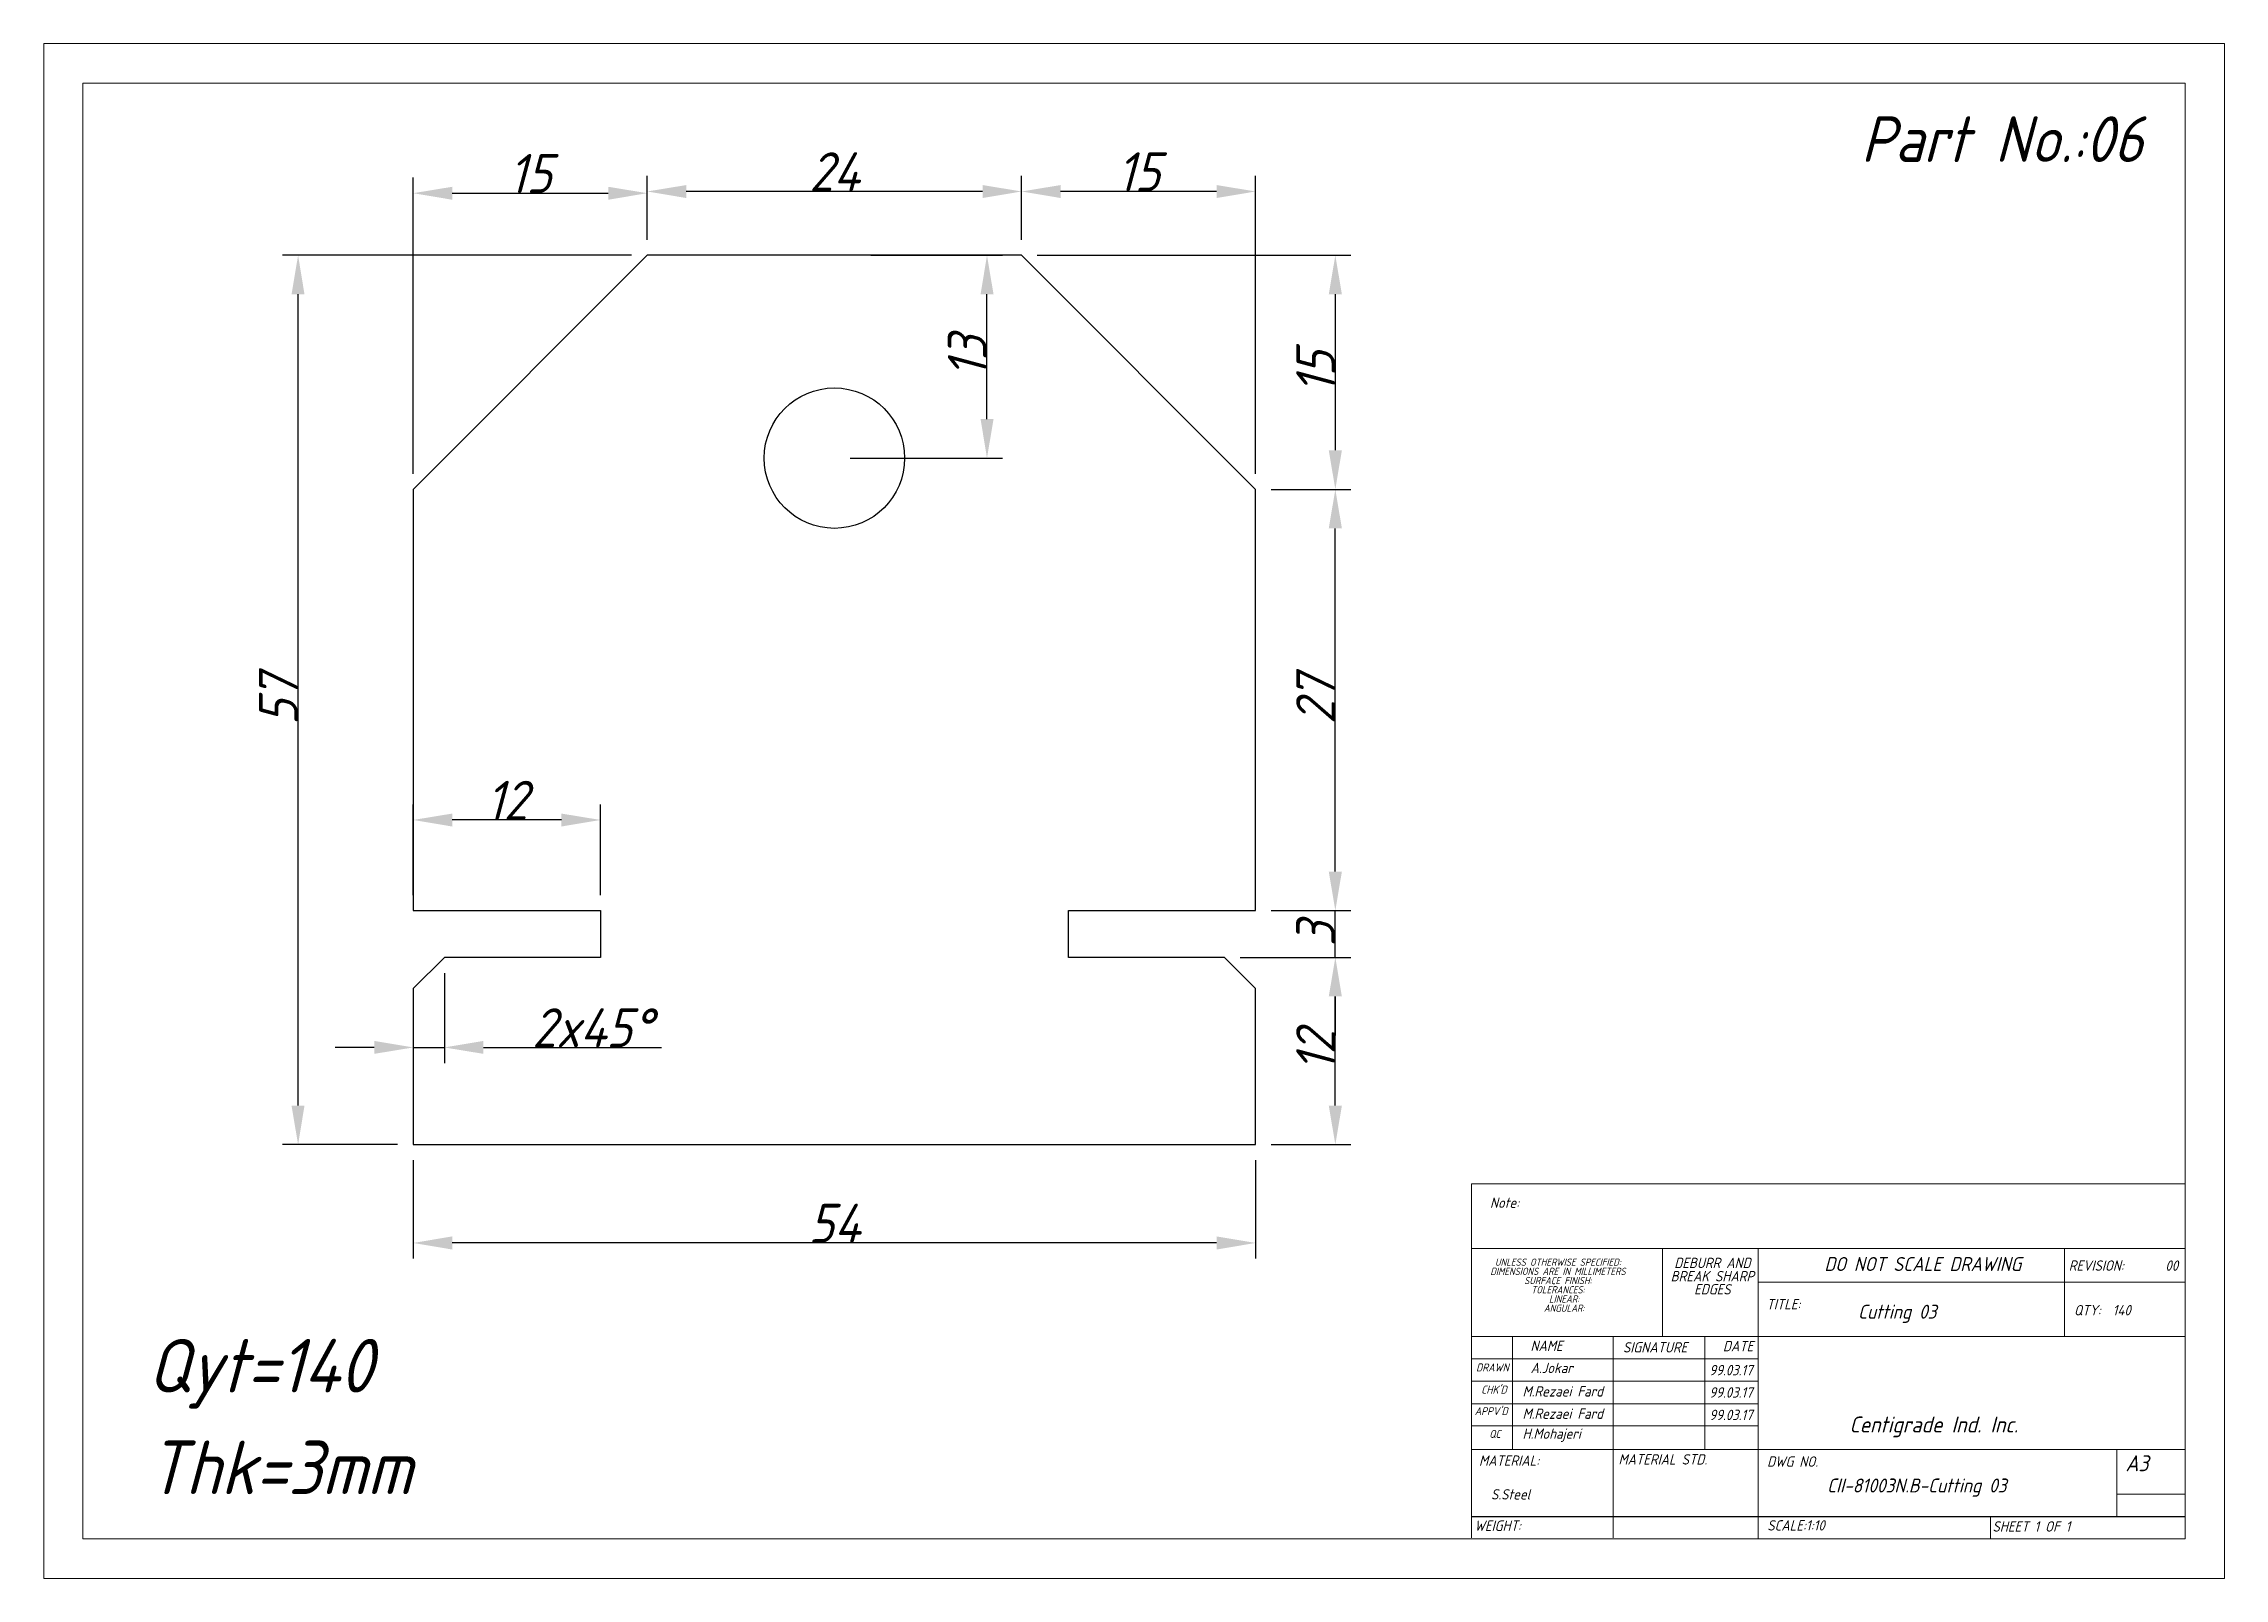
# Model space of a CAD drawing. Header units: millimetres. Extents: x 1283 to 2446, y 530 to 834.
# Drawn here: x 2305.9 to 2445.7, y 731.6 to 830 of the extents above; entities that cross this region are included whole.
import ezdxf

# ---------------------------------------------------------------- set-up
doc = ezdxf.new("R2010")
doc.units = ezdxf.units.MM
doc.header["$LTSCALE"] = 0.25
doc.linetypes.add('SLD-Solid', pattern=[0])
doc.styles.add('GENISO', font='geniso.shx', dxfattribs={"oblique": 15})
doc.dimstyles.new('Scale 1   2', dxfattribs={"dimtxt": 2.5, "dimasz": 2.5, "dimexe": 1, "dimexo": 1, "dimgap": 0.01, "dimtad": 1, "dimdec": 0, "dimzin": 0, "dimtxsty": 'GENISO', "dimcen": 2.5, "dimclrd": 1, "dimclre": 1, "dimclrt": 256, "dimadec": 0, "dimazin": 0, "dimtfac": 1, "dimtdec": 0, "dimtmove": 0, "dimatfit": 3, "dimfxl": 1, "dimtzin": 0, "dimlwd": -1, "dimlwe": -1, "dimarcsym": 0})

msp = doc.modelspace()

# ---------------------------------------------------------------- texts
at = {"style": 'GENISO', "oblique": 15}
for s, height, p in [('Part No.:06', 2.9259, (2422.4, 822.37)), ('Qyt=140', 3.431, (2312.56, 743.51)), ('Thk=3mm', 3.431, (2312.56, 736.99))]:
    msp.add_text(s, height=height, dxfattribs=at).set_placement(p)
at = {"attachment_point": 5, "style": 'GENISO'}
for s, insert, char_height in [('Note:', (2399.56, 755.67), 0.664), ('DEBURR AND', (2412.88, 751.81), 0.664), ('DO NOT SCALE DRAWING', (2426.37, 751.74), 0.894), ('DIMENSIONS ARE IN MILLIMETERS', (2402.98, 751.27), 0.4649), ('UNLESS OTHERWISE SPECIFIED:', (2402.98, 751.86), 0.4649), ('SURFACE FINISH:', (2402.98, 750.68), 0.4649), ('BREAK SHARP', (2412.88, 750.96), 0.6642), ('REVISION:       00', (2439.23, 751.64), 0.6642), ('TOLERANCES:', (2402.98, 750.09), 0.4649), ('LINEAR:', (2403.38, 749.5), 0.465), ('EDGES', (2412.88, 750.12), 0.664), ('TITLE:', (2417.44, 749.17), 0.664), ('ANGULAR:', (2403.38, 748.91), 0.465), ('QTY:  140', (2437.88, 748.78), 0.664), ('NAME', (2402.25, 746.5), 0.664), ('SIGNATURE', (2409.21, 746.4), 0.664), ('DATE', (2414.53, 746.48), 0.664), ('DRAWN', (2398.78, 745.11), 0.511), ('A.Jokar', (2402.58, 745.08), 0.664), ('99.03.17', (2414.07, 744.94), 0.664), ("CHK'D", (2398.88, 743.69), 0.511), ('M.Rezaei Fard', (2403.29, 743.58), 0.6642), ('99.03.17', (2414.07, 743.51), 0.664), ("APPV'D", (2398.7, 742.31), 0.511), ('M.Rezaei Fard', (2403.29, 742.15), 0.6642), ('99.03.17', (2414.07, 742.07), 0.664), ('QC', (2398.94, 740.85), 0.511), ('H.Mohajeri', (2402.58, 740.77), 0.664), ('Centigrade Ind. Inc.', (2427.07, 741.3), 1.0218), ('MATERIAL STD.', (2409.7, 739.22), 0.6642), ('MATERIAL:', (2399.85, 739.14), 0.664), ('DWG NO.', (2418.02, 739.08), 0.664), ('A3', (2440.1, 738.97), 1.022), ('S.Steel', (2399.95, 736.98), 0.664), ('CII-81003N.B-Cutting 03', (2425.98, 737.41), 0.894), ('WEIGHT:', (2399.12, 734.97), 0.664), ('SCALE:1:10', (2418.24, 734.99), 0.664), ('SHEET 1 OF 1', (2433.33, 734.92), 0.6642)]:
    msp.add_mtext(s, dxfattribs=dict(at, insert=insert, char_height=char_height))
at = {"insert": (2424.73, 748.55), "char_height": 0.894, "width": 7.0504, "attachment_point": 5, "style": 'GENISO'}
msp.add_mtext('Cutting 03', dxfattribs=at)

# ---------------------------------------------------------------- blocks, each defined once
blk = doc.blocks.new('*D36')
at = {"color": 1, "transparency": 16777216}
for p, q in [((2343.6, 816.39), (2321.22, 816.39)), ((2322.22, 761.89), (2322.22, 813.89)), ((2328.6, 759.39), (2321.22, 759.39))]:
    blk.add_line(p, q, dxfattribs=at)
for points in [[(2321.8, 813.89), (2322.63, 813.89), (2322.22, 816.39)], [(2321.8, 761.89), (2322.63, 761.89), (2322.22, 759.39)]]:
    blk.add_solid(points, dxfattribs=at)
at = {"layer": 'Defpoints', "color": 0, "transparency": 16777216}
for p in [(2322.22, 816.39), (2344.6, 816.39), (2329.6, 759.39)]:
    blk.add_point(p, dxfattribs=at)
at = {"transparency": 16777216, "insert": (2320.96, 787.89), "char_height": 2.5, "attachment_point": 5, "rotation": 90, "style": 'GENISO'}
blk.add_mtext('57', dxfattribs=at)
blk = doc.blocks.new('*D37')
at = {"color": 1, "transparency": 16777216}
for p, q in [((2329.6, 758.39), (2329.6, 752.09)), ((2383.6, 758.39), (2383.6, 752.09)), ((2381.1, 753.09), (2332.1, 753.09))]:
    blk.add_line(p, q, dxfattribs=at)
for points in [[(2332.1, 753.51), (2332.1, 752.67), (2329.6, 753.09)], [(2381.1, 753.51), (2381.1, 752.67), (2383.6, 753.09)]]:
    blk.add_solid(points, dxfattribs=at)
at = {"layer": 'Defpoints', "color": 0, "transparency": 16777216}
for p in [(2329.6, 759.39), (2383.6, 759.39), (2329.6, 753.09)]:
    blk.add_point(p, dxfattribs=at)
at = {"transparency": 16777216, "insert": (2356.6, 754.35), "char_height": 2.5, "attachment_point": 5, "style": 'GENISO'}
blk.add_mtext('54', dxfattribs=at)
blk = doc.blocks.new('*D38')
at = {"color": 1, "transparency": 16777216}
for p, q in [((2382.6, 771.39), (2389.71, 771.39)), ((2388.71, 761.89), (2388.71, 768.89)), ((2384.6, 759.39), (2389.71, 759.39))]:
    blk.add_line(p, q, dxfattribs=at)
for points in [[(2388.29, 768.89), (2389.13, 768.89), (2388.71, 771.39)], [(2388.29, 761.89), (2389.13, 761.89), (2388.71, 759.39)]]:
    blk.add_solid(points, dxfattribs=at)
at = {"layer": 'Defpoints', "color": 0, "transparency": 16777216}
for p in [(2381.6, 771.39), (2388.71, 771.39), (2383.6, 759.39)]:
    blk.add_point(p, dxfattribs=at)
at = {"transparency": 16777216, "insert": (2387.45, 765.39), "char_height": 2.5, "attachment_point": 5, "rotation": 90, "style": 'GENISO'}
blk.add_mtext('12', dxfattribs=at)
blk = doc.blocks.new('*D39')
at = {"color": 1, "transparency": 16777216}
for p, q in [((2388.71, 776.89), (2388.71, 779.39)), ((2384.6, 774.39), (2389.71, 774.39)), ((2388.71, 771.39), (2388.71, 774.39)), ((2382.6, 771.39), (2389.71, 771.39)), ((2388.71, 768.89), (2388.71, 766.39))]:
    blk.add_line(p, q, dxfattribs=at)
for points in [[(2388.29, 776.89), (2389.13, 776.89), (2388.71, 774.39)], [(2388.29, 768.89), (2389.13, 768.89), (2388.71, 771.39)]]:
    blk.add_solid(points, dxfattribs=at)
at = {"layer": 'Defpoints', "color": 0, "transparency": 16777216}
for p in [(2383.6, 774.39), (2388.71, 774.39), (2381.6, 771.39)]:
    blk.add_point(p, dxfattribs=at)
at = {"transparency": 16777216, "insert": (2387.45, 772.89), "char_height": 2.5, "attachment_point": 5, "rotation": 90, "style": 'GENISO'}
blk.add_mtext('3', dxfattribs=at)
blk = doc.blocks.new('*D40')
at = {"color": 1, "transparency": 16777216}
for p, q in [((2384.6, 801.39), (2389.71, 801.39)), ((2388.71, 776.89), (2388.71, 798.89)), ((2384.6, 774.39), (2389.71, 774.39))]:
    blk.add_line(p, q, dxfattribs=at)
for points in [[(2388.29, 798.89), (2389.13, 798.89), (2388.71, 801.39)], [(2388.29, 776.89), (2389.13, 776.89), (2388.71, 774.39)]]:
    blk.add_solid(points, dxfattribs=at)
at = {"layer": 'Defpoints', "color": 0, "transparency": 16777216}
for p in [(2383.6, 801.39), (2388.71, 801.39), (2383.6, 774.39)]:
    blk.add_point(p, dxfattribs=at)
at = {"transparency": 16777216, "insert": (2387.45, 787.89), "char_height": 2.5, "attachment_point": 5, "rotation": 90, "style": 'GENISO'}
blk.add_mtext('27', dxfattribs=at)
blk = doc.blocks.new('*D41')
at = {"color": 1, "transparency": 16777216}
for p, q in [((2369.6, 816.39), (2389.71, 816.39)), ((2388.71, 813.89), (2388.71, 803.89)), ((2384.6, 801.39), (2389.71, 801.39))]:
    blk.add_line(p, q, dxfattribs=at)
for points in [[(2388.29, 813.89), (2389.13, 813.89), (2388.71, 816.39)], [(2388.29, 803.89), (2389.13, 803.89), (2388.71, 801.39)]]:
    blk.add_solid(points, dxfattribs=at)
at = {"layer": 'Defpoints', "color": 0, "transparency": 16777216}
for p in [(2368.6, 816.39), (2383.6, 801.39), (2388.71, 801.39)]:
    blk.add_point(p, dxfattribs=at)
at = {"transparency": 16777216, "insert": (2387.45, 808.89), "char_height": 2.5, "attachment_point": 5, "rotation": 90, "style": 'GENISO'}
blk.add_mtext('15', dxfattribs=at)
blk = doc.blocks.new('*D42')
at = {"color": 1, "transparency": 16777216}
for p, q in [((2368.6, 817.39), (2368.6, 821.48)), ((2383.6, 802.39), (2383.6, 821.48)), ((2381.1, 820.48), (2371.1, 820.48))]:
    blk.add_line(p, q, dxfattribs=at)
for points in [[(2371.1, 820.89), (2371.1, 820.06), (2368.6, 820.48)], [(2381.1, 820.89), (2381.1, 820.06), (2383.6, 820.48)]]:
    blk.add_solid(points, dxfattribs=at)
at = {"layer": 'Defpoints', "color": 0, "transparency": 16777216}
for p in [(2368.6, 820.48), (2368.6, 816.39), (2383.6, 801.39)]:
    blk.add_point(p, dxfattribs=at)
at = {"transparency": 16777216, "insert": (2376.1, 821.74), "char_height": 2.5, "attachment_point": 5, "style": 'GENISO'}
blk.add_mtext('15', dxfattribs=at)
blk = doc.blocks.new('*D43')
at = {"color": 1, "transparency": 16777216}
for p, q in [((2344.6, 817.39), (2344.6, 821.48)), ((2368.6, 817.39), (2368.6, 821.48)), ((2366.1, 820.48), (2347.1, 820.48))]:
    blk.add_line(p, q, dxfattribs=at)
for points in [[(2347.1, 820.89), (2347.1, 820.06), (2344.6, 820.48)], [(2366.1, 820.89), (2366.1, 820.06), (2368.6, 820.48)]]:
    blk.add_solid(points, dxfattribs=at)
at = {"layer": 'Defpoints', "color": 0, "transparency": 16777216}
for p in [(2344.6, 820.48), (2344.6, 816.39), (2368.6, 816.39)]:
    blk.add_point(p, dxfattribs=at)
at = {"transparency": 16777216, "insert": (2356.6, 821.74), "char_height": 2.5, "attachment_point": 5, "style": 'GENISO'}
blk.add_mtext('24', dxfattribs=at)
blk = doc.blocks.new('*D44')
at = {"color": 1, "transparency": 16777216}
for p, q in [((2329.6, 802.39), (2329.6, 821.37)), ((2344.6, 817.39), (2344.6, 821.37)), ((2332.1, 820.37), (2342.1, 820.37))]:
    blk.add_line(p, q, dxfattribs=at)
for points in [[(2332.1, 820.78), (2332.1, 819.95), (2329.6, 820.37)], [(2342.1, 820.78), (2342.1, 819.95), (2344.6, 820.37)]]:
    blk.add_solid(points, dxfattribs=at)
at = {"layer": 'Defpoints', "color": 0, "transparency": 16777216}
for p in [(2344.6, 820.37), (2344.6, 816.39), (2329.6, 801.39)]:
    blk.add_point(p, dxfattribs=at)
at = {"transparency": 16777216, "insert": (2337.1, 821.63), "char_height": 2.5, "attachment_point": 5, "style": 'GENISO'}
blk.add_mtext('15', dxfattribs=at)
blk = doc.blocks.new('*D45')
at = {"color": 1, "transparency": 16777216}
for p, q in [((2358.93, 816.39), (2367.38, 816.39)), ((2366.38, 805.89), (2366.38, 813.89)), ((2357.6, 803.39), (2367.38, 803.39))]:
    blk.add_line(p, q, dxfattribs=at)
for points in [[(2365.97, 813.89), (2366.8, 813.89), (2366.38, 816.39)], [(2365.97, 805.89), (2366.8, 805.89), (2366.38, 803.39)]]:
    blk.add_solid(points, dxfattribs=at)
at = {"layer": 'Defpoints', "color": 0, "transparency": 16777216}
for p in [(2357.93, 816.39), (2366.38, 816.39), (2356.6, 803.39)]:
    blk.add_point(p, dxfattribs=at)
at = {"transparency": 16777216, "insert": (2365.12, 809.89), "char_height": 2.5, "attachment_point": 5, "rotation": 90, "style": 'GENISO'}
blk.add_mtext('13', dxfattribs=at)
blk = doc.blocks.new('*D46')
at = {"color": 1, "transparency": 16777216}
for p, q in [((2329.6, 775.39), (2329.6, 781.2)), ((2339.1, 780.2), (2332.1, 780.2)), ((2341.6, 775.39), (2341.6, 781.2))]:
    blk.add_line(p, q, dxfattribs=at)
for points in [[(2332.1, 780.61), (2332.1, 779.78), (2329.6, 780.2)], [(2339.1, 780.61), (2339.1, 779.78), (2341.6, 780.2)]]:
    blk.add_solid(points, dxfattribs=at)
at = {"layer": 'Defpoints', "color": 0, "transparency": 16777216}
for p in [(2329.6, 780.2), (2329.6, 774.39), (2341.6, 774.39)]:
    blk.add_point(p, dxfattribs=at)
at = {"transparency": 16777216, "insert": (2335.6, 781.46), "char_height": 2.5, "attachment_point": 5, "style": 'GENISO'}
blk.add_mtext('12', dxfattribs=at)
blk = doc.blocks.new('*D47')
at = {"color": 1, "transparency": 16777216}
for p, q in [((2331.6, 770.39), (2331.6, 764.62)), ((2329.6, 768.39), (2329.6, 764.62)), ((2327.1, 765.62), (2324.6, 765.62)), ((2329.6, 765.62), (2331.6, 765.62)), ((2334.1, 765.62), (2345.52, 765.62))]:
    blk.add_line(p, q, dxfattribs=at)
for points in [[(2327.1, 766.04), (2327.1, 765.21), (2329.6, 765.62)], [(2334.1, 766.04), (2334.1, 765.21), (2331.6, 765.62)]]:
    blk.add_solid(points, dxfattribs=at)
at = {"layer": 'Defpoints', "color": 0, "transparency": 16777216}
for p in [(2331.6, 771.39), (2329.6, 769.39), (2329.6, 765.62)]:
    blk.add_point(p, dxfattribs=at)
at = {"transparency": 16777216, "insert": (2341.06, 766.88), "char_height": 2.5, "attachment_point": 5, "style": 'GENISO'}
blk.add_mtext('2x45%%D', dxfattribs=at)

# ---------------------------------------------------------------- dimensions: what is measured, and where the dimension line sits
for base, p1, p2, picture, middle in [((2344.6, 820.37), (2329.6, 801.39), (2344.6, 816.39), '*D44', (2337.1, 821.63)), ((2344.6, 820.48), (2368.6, 816.39), (2344.6, 816.39), '*D43', (2356.6, 821.74)), ((2368.6, 820.48), (2383.6, 801.39), (2368.6, 816.39), '*D42', (2376.1, 821.74)), ((2329.6, 780.2), (2341.6, 774.39), (2329.6, 774.39), '*D46', (2335.6, 781.46)), ((2329.6, 753.09), (2383.6, 759.39), (2329.6, 759.39), '*D37', (2356.6, 754.35))]:
    dim = msp.add_linear_dim(base=base, p1=p1, p2=p2, dimstyle='Scale 1   2')
    dim.commit()
    dim.dimension.update_dxf_attribs({"geometry": picture, "text_midpoint": middle})
for base, p1, p2, picture, middle in [((2322.22, 816.39), (2329.6, 759.39), (2344.6, 816.39), '*D36', (2320.96, 787.89)), ((2366.38, 816.39), (2356.6, 803.39), (2357.93, 816.39), '*D45', (2365.12, 809.89)), ((2388.71, 801.39), (2368.6, 816.39), (2383.6, 801.39), '*D41', (2387.45, 808.89)), ((2388.71, 801.39), (2383.6, 774.39), (2383.6, 801.39), '*D40', (2387.45, 787.89)), ((2388.71, 774.39), (2381.6, 771.39), (2383.6, 774.39), '*D39', (2387.45, 772.89)), ((2388.71, 771.39), (2383.6, 759.39), (2381.6, 771.39), '*D38', (2387.45, 765.39))]:
    dim = msp.add_linear_dim(base=base, p1=p1, p2=p2, angle=90, dimstyle='Scale 1   2')
    dim.commit()
    dim.dimension.update_dxf_attribs({"geometry": picture, "text_midpoint": middle})
dim = msp.add_linear_dim(base=(2329.6, 765.62), p1=(2331.6, 771.39), p2=(2329.6, 769.39), text='<>x45%%D', dimstyle='Scale 1   2')
dim.commit()
dim.dimension.update_dxf_attribs({"geometry": '*D47', "text_midpoint": (2341.06, 765.62), "dimtype": 160})

# ---------------------------------------------------------------- linework, layer by layer
at = {"color": 7, "linetype": 'SLD-Solid', "lineweight": 0}
for p, q in [((2397.43, 756.89), (2443.18, 756.89)), ((2397.43, 756.89), (2397.43, 752.73)), ((2397.43, 752.73), (2443.18, 752.73)), ((2397.43, 752.73), (2397.43, 734.2)), ((2409.69, 752.73), (2409.69, 747.09)), ((2415.82, 752.73), (2415.82, 734.12)), ((2435.46, 747.09), (2435.46, 752.73)), ((2443.18, 750.58), (2415.82, 750.58)), ((2443.18, 747.09), (2397.43, 747.09)), ((2400.06, 747.09), (2400.06, 739.85)), ((2406.52, 747.09), (2406.52, 734.2)), ((2412.39, 747.09), (2412.39, 739.85)), ((2415.82, 734.2), (2415.82, 747.09)), ((2415.82, 745.66), (2397.43, 745.66)), ((2415.82, 744.23), (2397.43, 744.23)), ((2415.82, 742.79), (2397.43, 742.79)), ((2415.82, 741.36), (2397.43, 741.36)), ((2400.93, 739.85), (2397.43, 739.85)), ((2400.93, 739.85), (2443.18, 739.85)), ((2438.8, 735.55), (2438.8, 739.85)), ((2443.18, 736.98), (2438.8, 736.98)), ((2430.71, 734.12), (2430.71, 735.55))]:
    msp.add_line(p, q, dxfattribs=at)
msp.add_line((2397.43, 735.55), (2443.18, 735.55))
for points in [[(2305.91, 829.96), (2445.7, 829.96), (2445.7, 731.59), (2305.91, 731.59)], [(2308.43, 827.43), (2443.18, 827.43), (2443.18, 734.12), (2308.43, 734.12)]]:
    msp.add_lwpolyline(points, close=True, dxfattribs=at)
for points in [[(2383.6, 774.39), (2383.6, 801.39), (2368.6, 816.39), (2344.6, 816.39), (2329.6, 801.39), (2329.6, 774.39)], [(2329.6, 774.39), (2341.6, 774.39), (2341.6, 771.39), (2331.6, 771.39), (2329.6, 769.39), (2329.6, 759.39), (2383.6, 759.39), (2383.6, 769.39), (2381.6, 771.39), (2371.6, 771.39), (2371.6, 774.39), (2383.6, 774.39)]]:
    msp.add_lwpolyline(points)
msp.add_circle((2356.6, 803.39), 4.5)

msp.set_redraw_order([(e.dxf.handle, doc.entitydb.next_handle()) for e in msp.query("TEXT MTEXT ATTDEF DIMENSION ARC_DIMENSION")])  # texts and dimensions are drawn at this point

doc.saveas('drawing.dxf')
